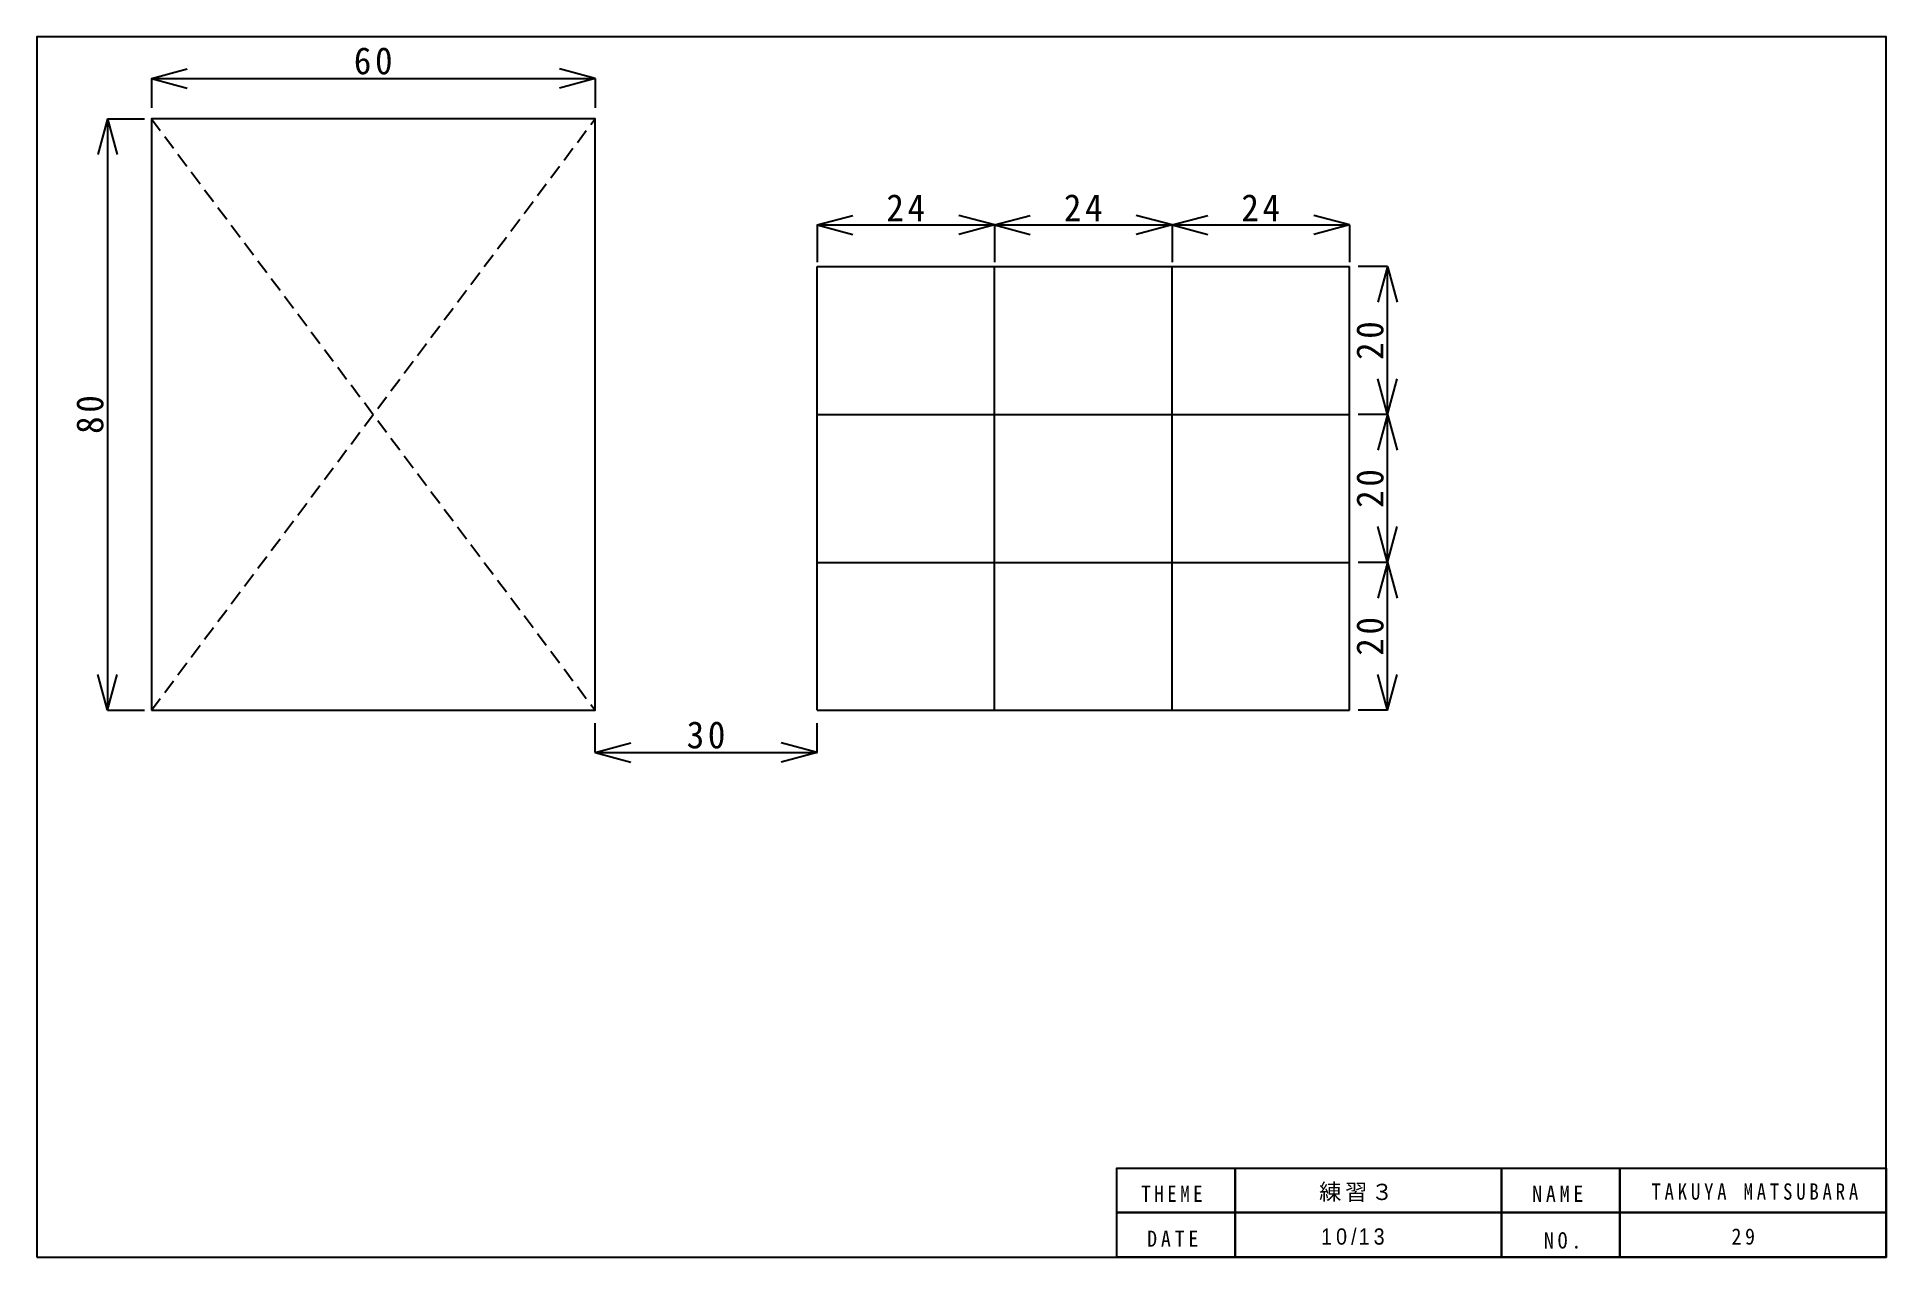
# Model space of a CAD drawing. Units: millimetres on the paper. Extents: x -1924 to 2076, y -2069 to 1931.
# Drawn here: x -129.8 to 120.2, y -77.7 to 87.3 of the extents above; entities that cross this region are included whole.
import ezdxf

# ---------------------------------------------------------------- set-up
doc = ezdxf.new("R2010")
doc.units = ezdxf.units.MM
doc.linetypes.add('DASHED2', pattern=[3, 2, -1])
doc.layers.add('0-0', color=4, linetype='Continuous')
doc.styles.add('HGPｺﾞｼｯｸM', font='')
doc.styles.add('ＭＳ ゴシック', font='')
doc.styles.get('HGPｺﾞｼｯｸM').set_extended_font_data('HGPｺﾞｼｯｸM')
doc.styles.get('ＭＳ ゴシック').set_extended_font_data('MS Gothic')

msp = doc.modelspace()

# ---------------------------------------------------------------- texts
at = {"layer": '0-0', "color": 3, "char_height": 3.666, "attachment_point": 7, "style": 'ＭＳ ゴシック'}
for s, insert in [('\\T1.21;\\W0.95;60', (-86.916, 82.149)), ('\\T1.21;\\W0.95;24', (-14.916, 62.331)), ('\\T1.21;\\W0.95;24', (9.084, 62.331)), ('\\T1.21;\\W0.95;24', (33.084, 62.331)), ('\\T1.21;\\W0.95;30', (-41.916, -9.012))]:
    msp.add_mtext(s, dxfattribs=dict(at, insert=insert))
at = {"layer": '0-0', "color": 3, "char_height": 3.666, "attachment_point": 7, "rotation": 90, "style": 'ＭＳ ゴシック'}
for s, insert in [('\\T1.21;\\W0.95;20', (52.347, 43.575)), ('\\T1.21;\\W0.95;80', (-120.727, 33.575)), ('\\T1.21;\\W0.95;20', (52.347, 23.575)), ('\\T1.21;\\W0.95;20', (52.347, 3.575))]:
    msp.add_mtext(s, dxfattribs=dict(at, insert=insert))
at = {"layer": '0-0', "color": 7, "char_height": 2.199, "attachment_point": 7}
for s, insert, style in [('\\T1.38;\\W0.85;THEME', (19.553, -70.286), 'ＭＳ ゴシック'), ('\\T1.17;練習３', (43.599, -70.286), 'ＭＳ ゴシック'), ('\\T1.38;\\W0.9;NAME', (72.4, -70.286), 'ＭＳ ゴシック'), ('\\T1.4;\\W0.85;TAKUYA\\~MATSUBARA', (88.519, -70.022), 'ＭＳ ゴシック'), ('\\T1.38;\\W0.9;DATE', (20.346, -76.364), 'ＭＳ ゴシック'), ('\\T1.38;\\W0.9;10/13', (43.863, -76.1), 'HGPｺﾞｼｯｸM'), ('\\T1.38;\\W0.9;NO.', (73.986, -76.628), 'ＭＳ ゴシック'), ('\\T1.36;\\W0.9;29', (99.352, -76.1), 'ＭＳ ゴシック')]:
    msp.add_mtext(s, dxfattribs=dict(at, insert=insert, style=style))

# ---------------------------------------------------------------- linework, layer by layer
at = {"layer": '0-0'}
for p, q in [((-114.291, 81.649), (-109.461, 82.943)), ((-54.291, 81.649), (-59.121, 82.943)), ((-114.291, 81.649), (-54.291, 81.649)), ((-114.291, 81.649), (-109.461, 80.354)), ((-114.291, 81.649), (-114.291, 77.685)), ((-54.291, 81.649), (-59.121, 80.354)), ((-54.291, 81.649), (-54.291, 77.685)), ((-120.227, 76.2), (-121.521, 71.371)), ((-120.227, 76.2), (-120.227, -3.8)), ((-120.227, 76.2), (-118.933, 71.371)), ((-120.227, 76.2), (-115.206, 76.2)), ((-24.291, 61.831), (-19.461, 63.125)), ((-0.291, 61.831), (-5.121, 63.125)), ((-0.291, 61.831), (4.539, 63.125)), ((23.709, 61.831), (18.879, 63.125)), ((23.709, 61.831), (28.539, 63.125)), ((47.709, 61.831), (42.879, 63.125)), ((-24.291, 61.831), (-0.291, 61.831)), ((-24.291, 61.831), (-19.461, 60.537)), ((-24.291, 61.831), (-24.291, 56.81)), ((-0.291, 61.831), (-5.121, 60.537)), ((-0.291, 61.831), (-0.291, 56.81)), ((-0.291, 61.831), (23.709, 61.831)), ((-0.291, 61.831), (4.539, 60.537)), ((23.709, 61.831), (18.879, 60.537)), ((23.709, 61.831), (23.709, 56.81)), ((23.709, 61.831), (47.709, 61.831)), ((23.709, 61.831), (28.539, 60.537)), ((47.709, 61.831), (42.879, 60.537)), ((47.709, 61.831), (47.709, 56.81)), ((52.847, 56.2), (48.883, 56.2)), ((52.847, 56.2), (51.553, 51.371)), ((52.847, 36.2), (52.847, 56.2)), ((52.847, 56.2), (54.141, 51.371)), ((52.847, 36.2), (51.553, 41.03)), ((52.847, 36.2), (54.141, 41.03)), ((52.847, 36.2), (48.883, 36.2)), ((52.847, 36.2), (51.553, 31.371)), ((52.847, 16.2), (52.847, 36.2)), ((52.847, 36.2), (54.141, 31.371)), ((52.847, 16.2), (51.553, 21.03)), ((52.847, 16.2), (54.141, 21.03)), ((52.847, 16.2), (48.883, 16.2)), ((52.847, 16.2), (51.553, 11.371)), ((52.847, -3.8), (52.847, 16.2)), ((52.847, 16.2), (54.141, 11.371)), ((-120.227, -3.8), (-121.521, 1.03)), ((-120.227, -3.8), (-118.933, 1.03)), ((52.847, -3.8), (51.553, 1.03)), ((52.847, -3.8), (54.141, 1.03)), ((-120.227, -3.8), (-115.206, -3.8)), ((52.847, -3.8), (48.883, -3.8)), ((-54.291, -9.512), (-54.291, -5.549)), ((-24.291, -9.512), (-24.291, -5.549)), ((-54.291, -9.512), (-49.461, -8.218)), ((-54.291, -9.512), (-24.291, -9.512)), ((-54.291, -9.512), (-49.461, -10.807)), ((-24.291, -9.512), (-29.121, -8.218)), ((-24.291, -9.512), (-29.121, -10.807))]:
    msp.add_line(p, q, dxfattribs=at)
at = {"layer": '0-0', "color": 5, "linetype": 'DASHED2'}
for p, q in [((-114.291, 76.2), (-54.291, -3.8)), ((-114.291, -3.8), (-54.291, 76.2))]:
    msp.add_line(p, q, dxfattribs=at)
at = {"layer": '0-0', "color": 5}
for p, q in [((-24.291, 56.2), (47.709, 56.2)), ((-24.291, 16.2), (-24.291, 56.2)), ((-0.291, 16.2), (-0.291, 56.2)), ((23.709, 16.2), (23.709, 56.2)), ((47.709, 16.2), (47.709, 56.2)), ((-24.291, 36.2), (47.709, 36.2)), ((-24.291, 16.2), (-0.291, 16.2)), ((-24.291, -3.8), (-24.291, 16.2)), ((-24.291, 16.2), (47.709, 16.2)), ((-24.291, 16.2), (-0.291, 16.2)), ((23.709, -3.8), (23.709, 16.2)), ((23.709, -3.8), (23.709, 16.2)), ((47.709, -3.8), (47.709, 16.2)), ((47.709, -3.8), (47.709, 16.2)), ((-24.291, -3.8), (-0.291, -3.8)), ((-24.291, -3.8), (-0.291, -3.8)), ((-24.291, -3.8), (47.709, -3.8))]:
    msp.add_line(p, q, dxfattribs=at)
at = {"layer": '0-0', "color": 7}
for points in [[(-129.756, -77.744), (120.244, -77.744), (120.244, 87.256), (-129.756, 87.256)], [(-114.291, -3.8), (-54.291, -3.8), (-54.291, 76.2), (-114.291, 76.2)], [(32.244, -71.744), (16.244, -71.744), (16.244, -65.744), (32.244, -65.744)], [(68.244, -71.744), (32.244, -71.744), (32.244, -65.744), (68.244, -65.744)], [(84.244, -71.744), (68.244, -71.744), (68.244, -65.744), (84.244, -65.744)], [(120.244, -71.744), (84.244, -71.744), (84.244, -65.744), (120.244, -65.744)], [(32.244, -77.744), (16.244, -77.744), (16.244, -71.744), (32.244, -71.744)], [(68.244, -77.744), (32.244, -77.744), (32.244, -71.744), (68.244, -71.744)], [(84.244, -77.744), (68.244, -77.744), (68.244, -71.744), (84.244, -71.744)], [(120.244, -77.744), (84.244, -77.744), (84.244, -71.744), (120.244, -71.744)]]:
    msp.add_lwpolyline(points, close=True, dxfattribs=at)
at = {"layer": '0-0', "color": 5}
msp.add_lwpolyline([(-24.291, -3.8), (-0.291, -3.8), (-0.291, 16.2)], dxfattribs=at)
at = {"layer": '0-0', "color": 7}
msp.add_circle((75.571, -69.23), 2000, dxfattribs=at)

msp.set_redraw_order([(e.dxf.handle, doc.entitydb.next_handle()) for e in msp.query("TEXT MTEXT ATTDEF DIMENSION ARC_DIMENSION")])  # texts and dimensions are drawn at this point

doc.saveas('drawing.dxf')
